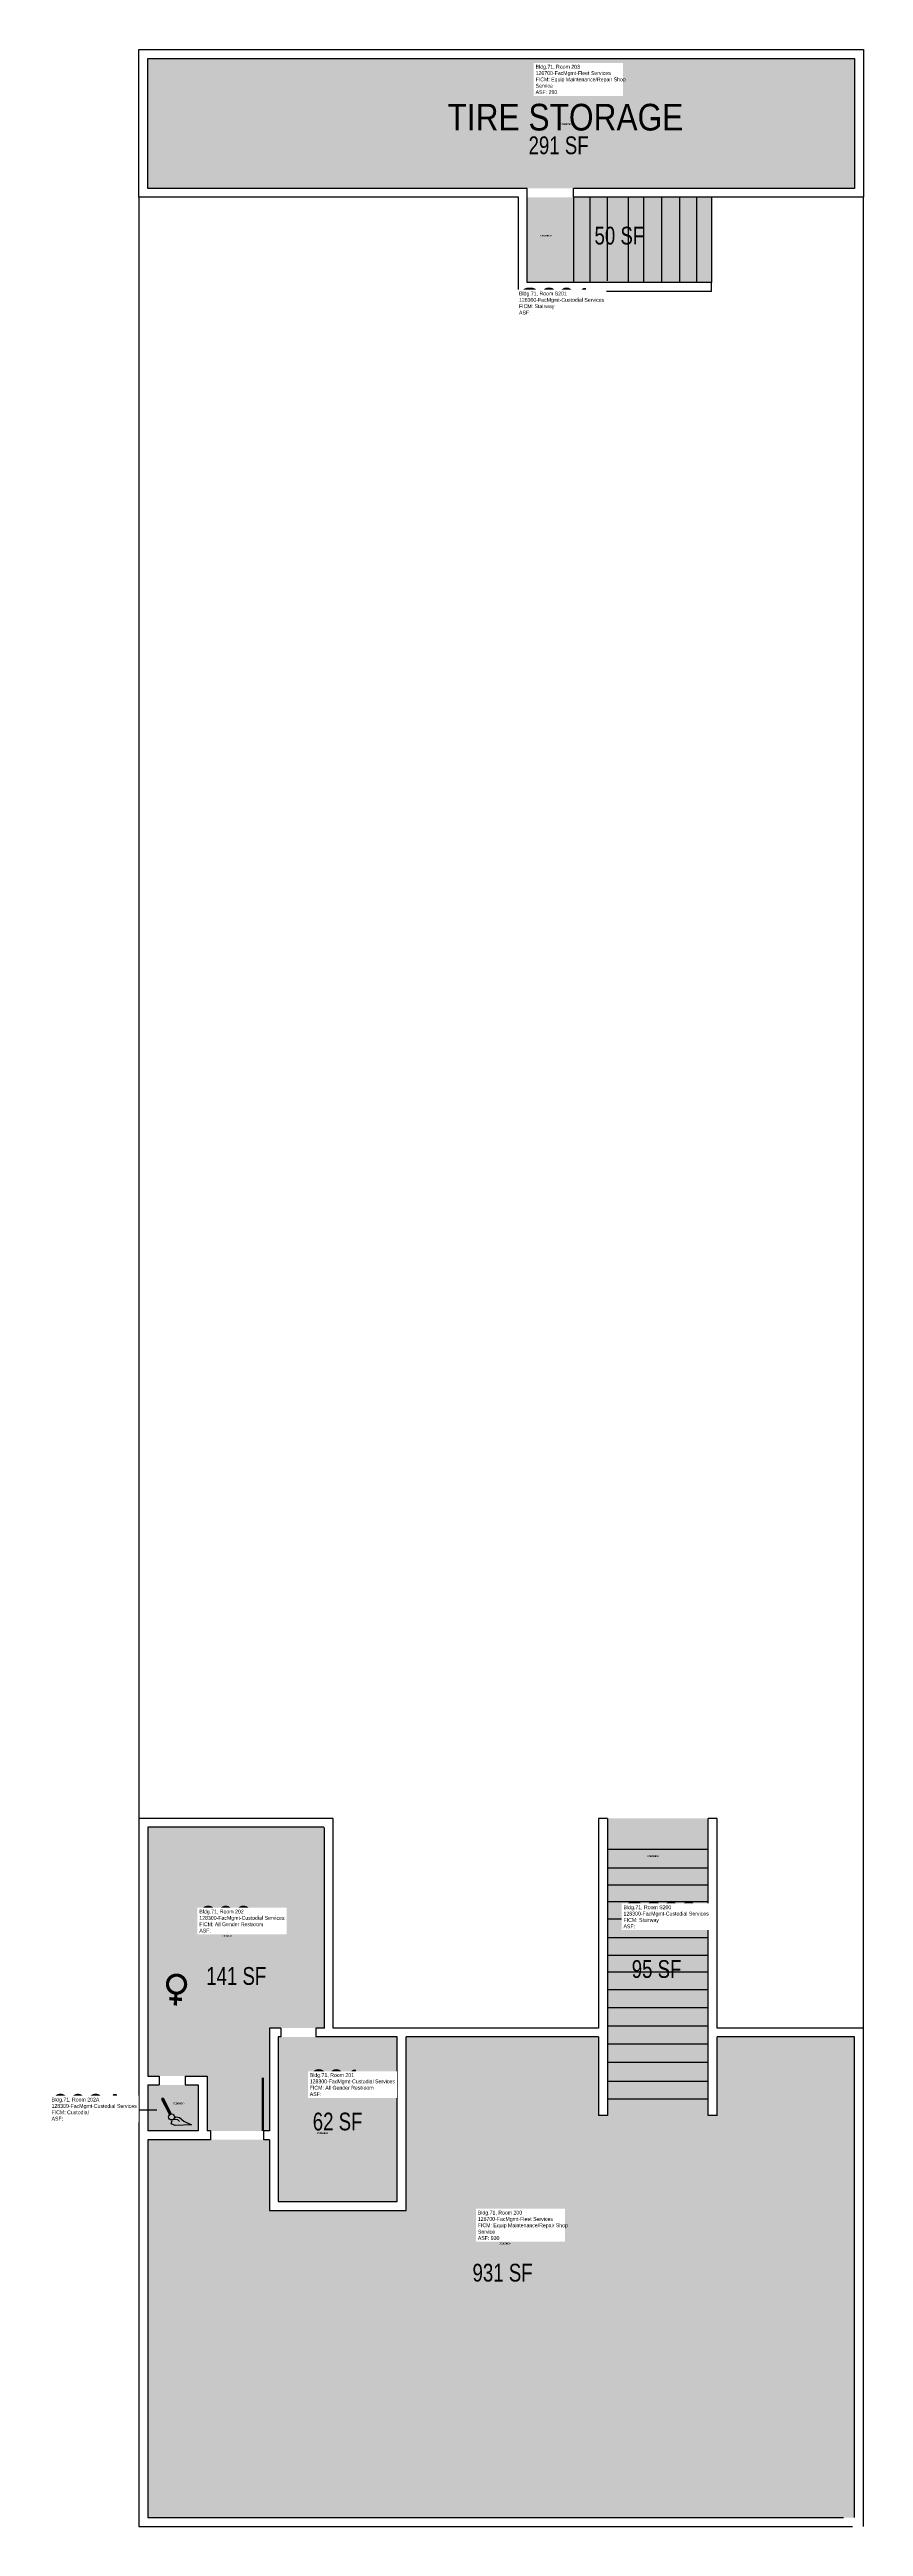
# Model space of a CAD drawing. Header units: inches. Extents: x -60 to 489, y 0 to 1673.
import ezdxf
from ezdxf.enums import TextEntityAlignment as Align

# ---------------------------------------------------------------- set-up
doc = ezdxf.new("R2010")
doc.units = ezdxf.units.IN
doc.header["$LTSCALE"] = 50
doc.header["$MEASUREMENT"] = 0
doc.layers.get('0').update_dxf_attribs({"linetype": 'CONTINUOUS'})
for name, color, linetype in [('A-DOOR', 2, 'CONTINUOUS'), ('A-FLOR', 3, 'CONTINUOUS'), ('A-IDEN-ICON', 4, 'CONTINUOUS'), ('A-IDEN-RNUM', 7, 'CONTINUOUS'), ('A-IDEN-SNUM', 4, 'CONTINUOUS'), ('A-IDEN-TEXT', 4, 'CONTINUOUS'), ('A-IDEN-VNUM', 4, 'CONTINUOUS'), ('A-ROOF', 2, 'CONTINUOUS'), ('A-WALL', 5, 'CONTINUOUS'), ('AREA-TEXT', 3, 'CONTINUOUS'), ('Rooms-Category-Color', 7, 'CONTINUOUS'), ('Rooms-College-Color', 7, 'CONTINUOUS'), ('Rooms-Department-Color', 7, 'CONTINUOUS'), ('Rooms-Division-Color', 7, 'CONTINUOUS'), ('Rooms-Information', 7, 'CONTINUOUS')]:
    doc.layers.add(name, color=color, linetype=linetype)
doc.styles.add('CP_AREA', font='arial.ttf', dxfattribs={"height": 15})
doc.styles.add('CP_ROOMSNUMBER', font='arial.ttf', dxfattribs={"height": 1})
doc.styles.add('CP_ROOMVNUMBER', font='arial.ttf', dxfattribs={"width": 0.85, "height": 0.075})

# ---------------------------------------------------------------- blocks, each defined once
blk = doc.blocks.new('CPWOMEN')
at = {"color": 0, "linetype": 'ByBlock', "const_width": 0.015}
blk.add_lwpolyline([(-0.0375, 0, 1), (0.0475, 0, 1)], format="xyb", close=True, dxfattribs=at)
for points in [[(-0.025, -0.07), (0.035, -0.07)], [(0.005, -0.04), (0.005, -0.1)]]:
    blk.add_lwpolyline(points, dxfattribs=at)
blk = doc.blocks.new('CPCUST')
at = {"color": 0, "linetype": 'ByBlock'}
for p, q in [((0.017, -0.064), (0.02, -0.047)), ((0.036, -0.07), (0.017, -0.064)), ((0.026, -0.041), (0.045, -0.041)), ((0.03, -0.034), (0.038, -0.03)), ((0.112, -0.063), (0.036, -0.07)), ((0.038, -0.03), (0.053, -0.032)), ((0.045, -0.041), (0.054, -0.051)), ((0.053, -0.032), (0.075, -0.048)), ((0.075, -0.048), (0.112, -0.063))]:
    blk.add_line(p, q, dxfattribs=at)
at = {"color": 0, "linetype": 'ByBlock', "const_width": 0.015}
blk.add_lwpolyline([(-0.03, 0.05), (0.01, -0.019)], dxfattribs=at)
at = {"color": 0, "linetype": 'ByBlock', "const_width": 0.0075}
blk.add_lwpolyline([(-0.033, 0.048, 1), (-0.027, 0.052, 1)], format="xyb", close=True, dxfattribs=at)
at = {"color": 0, "linetype": 'ByBlock'}
blk.add_circle((0.016, -0.031), 0.0141, dxfattribs=at)

msp = doc.modelspace()

# ---------------------------------------------------------------- hatches: boundary and pattern name
at = {"layer": 'Rooms-Category-Color', "true_color": 0xe3c5e1}
for points in [[(262, 1579.1), (293.1, 1579.1), (482.7, 1579.1), (482.7, 1666.9), (6, 1666.9), (6, 1579.1)], [(482.7, 6), (482.7, 330.6), (390.1, 330.6), (390.1, 277.5), (310.1, 277.5), (310.1, 330.6), (180.2, 330.6), (180.2, 213.4), (88, 213.4), (88, 261.2), (6, 261.2), (6, 6)]]:
    msp.add_hatch(color=254, dxfattribs=at).paths.add_polyline_path(points)
at = {"layer": 'Rooms-Category-Color', "true_color": 0xadadad}
for points in [[(386.2, 1515.5), (262, 1515.5), (262, 1573.1), (386.2, 1573.1)], [(119.4, 336.6), (125.1, 336.6), (125.1, 472.2), (6, 472.2), (6, 304.2), (31.2, 304.2), (46, 304.2), (46, 267.2), (81.3, 267.2), (88, 267.2), (88, 336.6)], [(384.1, 478.2), (316.1, 478.2), (316.1, 277.5), (384.1, 277.5)], [(174.2, 330.6), (95.7, 330.6), (94, 330.6), (94, 219.4), (174.2, 219.4)], [(6, 267.2), (40, 267.2), (40, 298.2), (6, 298.2)]]:
    msp.add_hatch(color=253, dxfattribs=at).paths.add_polyline_path(points)
at = {"layer": 'Rooms-College-Color', "true_color": 0x80bc67}
for points in [[(262, 1579.1), (293.1, 1579.1), (482.7, 1579.1), (482.7, 1666.9), (6, 1666.9), (6, 1579.1)], [(482.7, 6), (482.7, 330.6), (390.1, 330.6), (390.1, 277.5), (310.1, 277.5), (310.1, 330.6), (180.2, 330.6), (180.2, 213.4), (88, 213.4), (88, 261.2), (6, 261.2), (6, 6)]]:
    msp.add_hatch(color=83, dxfattribs=at).paths.add_polyline_path(points)
at = {"layer": 'Rooms-College-Color', "true_color": 0xadadad}
for points in [[(386.2, 1515.5), (262, 1515.5), (262, 1573.1), (386.2, 1573.1)], [(119.4, 336.6), (125.1, 336.6), (125.1, 472.2), (6, 472.2), (6, 304.2), (31.2, 304.2), (46, 304.2), (46, 267.2), (81.3, 267.2), (88, 267.2), (88, 336.6)], [(384.1, 478.2), (316.1, 478.2), (316.1, 277.5), (384.1, 277.5)], [(174.2, 330.6), (95.7, 330.6), (94, 330.6), (94, 219.4), (174.2, 219.4)], [(6, 267.2), (40, 267.2), (40, 298.2), (6, 298.2)]]:
    msp.add_hatch(color=253, dxfattribs=at).paths.add_polyline_path(points)
at = {"layer": 'Rooms-Department-Color', "true_color": 0x80bc67}
for points in [[(262, 1579.1), (293.1, 1579.1), (482.7, 1579.1), (482.7, 1666.9), (6, 1666.9), (6, 1579.1)], [(482.7, 6), (482.7, 330.6), (390.1, 330.6), (390.1, 277.5), (310.1, 277.5), (310.1, 330.6), (180.2, 330.6), (180.2, 213.4), (88, 213.4), (88, 261.2), (6, 261.2), (6, 6)]]:
    msp.add_hatch(color=83, dxfattribs=at).paths.add_polyline_path(points)
at = {"layer": 'Rooms-Department-Color', "true_color": 0xacacac}
for points in [[(386.2, 1515.5), (262, 1515.5), (262, 1573.1), (386.2, 1573.1)], [(119.4, 336.6), (125.1, 336.6), (125.1, 472.2), (6, 472.2), (6, 304.2), (31.2, 304.2), (46, 304.2), (46, 267.2), (81.3, 267.2), (88, 267.2), (88, 336.6)], [(384.1, 478.2), (316.1, 478.2), (316.1, 277.5), (384.1, 277.5)], [(174.2, 330.6), (95.7, 330.6), (94, 330.6), (94, 219.4), (174.2, 219.4)], [(6, 267.2), (40, 267.2), (40, 298.2), (6, 298.2)]]:
    msp.add_hatch(color=253, dxfattribs=at).paths.add_polyline_path(points)
at = {"layer": 'Rooms-Division-Color', "true_color": 0x80bc67}
for points in [[(262, 1579.1), (293.1, 1579.1), (482.7, 1579.1), (482.7, 1666.9), (6, 1666.9), (6, 1579.1)], [(482.7, 6), (482.7, 330.6), (390.1, 330.6), (390.1, 277.5), (310.1, 277.5), (310.1, 330.6), (180.2, 330.6), (180.2, 213.4), (88, 213.4), (88, 261.2), (6, 261.2), (6, 6)]]:
    msp.add_hatch(color=83, dxfattribs=at).paths.add_polyline_path(points)
at = {"layer": 'Rooms-Division-Color', "true_color": 0xadadad}
for points in [[(386.2, 1515.5), (262, 1515.5), (262, 1573.1), (386.2, 1573.1)], [(119.4, 336.6), (125.1, 336.6), (125.1, 472.2), (6, 472.2), (6, 304.2), (31.2, 304.2), (46, 304.2), (46, 267.2), (81.3, 267.2), (88, 267.2), (88, 336.6)], [(384.1, 478.2), (316.1, 478.2), (316.1, 277.5), (384.1, 277.5)], [(174.2, 330.6), (95.7, 330.6), (94, 330.6), (94, 219.4), (174.2, 219.4)], [(6, 267.2), (40, 267.2), (40, 298.2), (6, 298.2)]]:
    msp.add_hatch(color=253, dxfattribs=at).paths.add_polyline_path(points)

# ---------------------------------------------------------------- linework, layer by layer
at = {"layer": 'A-DOOR'}
msp.add_lwpolyline([(83.5, 267.2, 1.5, 1.5, 0), (83.5, 303.2, 0, 0, 0), (84.3, 303.2, 0, 0, 0.414214), (48.3, 267.2, 0, 0, 0.414214)], format="xyseb", dxfattribs=at)
at = {"layer": 'A-FLOR'}
for p, q in [((293.1, 1572.7), (293.1, 1515.7)), ((304.5, 1515.7), (304.5, 1573.1)), ((316.2, 1516.7), (316.2, 1573.1)), ((330.3, 1515.7), (330.3, 1573.1)), ((340.5, 1515.7), (340.5, 1573.1)), ((352.7, 1515.5), (352.7, 1573.1)), ((364.9, 1515.5), (364.9, 1573.1)), ((376.4, 1515.5), (376.4, 1573.1)), ((386.2, 1573.1), (386.2, 1515.5)), ((316.1, 457.5), (384.1, 457.5)), ((384.1, 444.7), (316.1, 444.7)), ((315.9, 433.4), (384.1, 433.4)), ((384.1, 421.9), (316.1, 421.9)), ((316.1, 410.4), (384.3, 410.4)), ((384.1, 397.5), (316.1, 397.5)), ((316.1, 385.8), (384.1, 385.8)), ((384.1, 374.3), (316.1, 374.3)), ((316.1, 362.6), (384.1, 362.6)), ((384.1, 350.3), (316.1, 350.3)), ((384.1, 338), (316.1, 338)), ((384.1, 325.8), (316.1, 325.8)), ((384.1, 313.3), (316.1, 313.3)), ((316.1, 300.7), (384.1, 300.7)), ((384.1, 288.6), (316.1, 288.6))]:
    msp.add_line(p, q, dxfattribs=at)
at = {"layer": 'A-ROOF'}
for points in [[(0, 1573.1), (0, 478.2)], [(488.7, 336.6), (488.7, 1573.1)]]:
    msp.add_lwpolyline(points, dxfattribs=at)
at = {"layer": 'A-WALL'}
for p, q in [((0, 1573.1), (0, 1672.9)), ((0, 1672.9), (488.7, 1672.9)), ((6, 1666.9), (482.7, 1666.9)), ((6, 1579.1), (6, 1666.9)), ((482.7, 1666.9), (482.7, 1579.1)), ((488.7, 1672.9), (488.7, 1573.1)), ((256, 1573.1), (0, 1573.1)), ((262, 1579.1), (6, 1579.1)), ((256, 1509.5), (256, 1573.1)), ((262, 1515.5), (262, 1579.1)), ((482.7, 1579.1), (293.1, 1579.1)), ((293.1, 1573.1), (293.1, 1579.1)), ((488.7, 1573.1), (293.1, 1573.1)), ((386.2, 1509.5), (256, 1509.5)), ((386.2, 1515.5), (262, 1515.5)), ((386.2, 1509.5), (386.2, 1515.5)), ((131.1, 478.2), (0, 478.2)), ((0, 478.2), (0, 0)), ((124.7, 472.2), (6, 472.2)), ((6, 472.2), (6, 304.2)), ((125.1, 336.6), (125.1, 472)), ((131.1, 336.6), (131.1, 478.2)), ((310.1, 478.2), (310.1, 336.6)), ((316.1, 478.2), (310.1, 478.2)), ((316.1, 478.2), (316.1, 277.5)), ((384.1, 277.5), (384.1, 478.2)), ((390.1, 478.2), (384.1, 478.2)), ((390.1, 336.6), (390.1, 478.2)), ((88, 336.6), (88, 267.2)), ((95.7, 336.6), (88, 336.6)), ((95.7, 336.6), (95.7, 330.6)), ((125.1, 336.6), (119.4, 336.6)), ((119.4, 336.6), (119.4, 330.6)), ((310.1, 336.6), (131.1, 336.6)), ((488.7, 336.6), (390.1, 336.6)), ((488.7, 0), (488.7, 336.6)), ((94, 330.6), (94, 219.4)), ((95.7, 330.6), (94, 330.6)), ((174.2, 330.6), (119.4, 330.6)), ((174.2, 219.4), (174.2, 330.6)), ((180.2, 213.4), (180.2, 330.6)), ((310.1, 330.6), (180.2, 330.6)), ((310.1, 330.6), (310.1, 277.5)), ((482.7, 330.6), (390.1, 330.6)), ((390.1, 277.5), (390.1, 330.6)), ((482.7, 6), (482.7, 330.6)), ((6, 304.2), (13.6, 304.2)), ((13.6, 304.2), (13.6, 298.2)), ((31.2, 304.2), (31.2, 298.2)), ((31.2, 304.2), (46, 304.2)), ((46, 304.2), (46, 267.2)), ((6, 298.2), (13.6, 298.2)), ((6, 298.2), (6, 267.2)), ((31.2, 298.2), (40, 298.2)), ((40, 298.2), (40, 267.2)), ((316.1, 277.5), (310.1, 277.5)), ((316.1, 277.5), (310.1, 277.5)), ((390.1, 277.5), (384.1, 277.5)), ((40, 267.2), (6, 267.2)), ((6, 261.2), (6, 6)), ((48.3, 261.2), (6, 261.2)), ((48.3, 267.2), (46, 267.2)), ((48.3, 267.2), (48.3, 261.2)), ((88, 267.2), (84.3, 267.2)), ((84.3, 261.2), (84.3, 267.2)), ((88, 261.2), (84.3, 261.2)), ((88, 261.2), (88, 213.4)), ((94, 219.4), (174.2, 219.4)), ((88, 213.4), (180.2, 213.4)), ((0, 0), (481.4, 0)), ((0, 0), (1, 0)), ((0, 0), (1, 0)), ((6, 6), (475.4, 6))]:
    msp.add_line(p, q, dxfattribs=at)
at = {"layer": 'AREA-TEXT'}
msp.add_lwpolyline([(-1.7, 281.4), (12.1, 281.4)], dxfattribs=at)

# ---------------------------------------------------------------- block references
at = {"layer": 'A-IDEN-ICON', "xscale": 144.0000000048988, "yscale": 144.0000000048988, "zscale": 144.0000000048988, "rotation": 356.6569155933404}
for name, p in [('CPWOMEN', (24.6, 366.3)), ('CPCUST', (19.9, 281.2))]:
    msp.add_blockref(name, p, dxfattribs=at)

# ---------------------------------------------------------------- texts
at = {"layer": 'A-IDEN-RNUM', "style": 'CP_ROOMSNUMBER', "width": 0.85}
for s, p in [('0203-00', (288.3, 1622.5)), ('S201-00', (274.4, 1547.2)), ('S200-00', (346.8, 452.7)), ('0202-00', (59.8, 398.8)), ('0202-A0', (26.7, 285.7)), ('0201-00', (123.8, 265.6)), ('0200-00', (246.8, 191.1))]:
    msp.add_text(s, height=1, dxfattribs=at).set_placement(p, align=Align.MIDDLE)
at = {"layer": 'A-IDEN-SNUM', "style": 'CP_ROOMSNUMBER', "width": 0.85}
for s, p in [('0710020300', (288.3, 1622.5)), ('0710S20100', (274.4, 1547.2)), ('0710S20000', (346.8, 452.7)), ('0710020200', (59.8, 398.8)), ('07100202A0', (26.7, 285.7)), ('0710020100', (123.8, 265.6)), ('0710020000', (246.8, 191.1))]:
    msp.add_text(s, height=1, dxfattribs=at).set_placement(p, align=Align.MIDDLE)
at = {"layer": 'A-IDEN-TEXT', "style": 'CP_ROOMVNUMBER', "width": 0.85}
msp.add_text('TIRE STORAGE', height=18, dxfattribs=at).set_placement((287.7, 1627.2), align=Align.MIDDLE)
at = {"layer": 'A-IDEN-VNUM', "style": 'CP_ROOMVNUMBER', "width": 0.85}
for s, p in [('203', (285.4, 1651.7)), ('S201', (281.3, 1502.9)), ('202', (58.5, 410)), ('S200', (351.9, 413)), ('201', (133.1, 299.6)), ('202A', (-34.1, 283)), ('200', (246.4, 202.4))]:
    msp.add_text(s, height=18, dxfattribs=at).set_placement(p, align=Align.MIDDLE)
at = {"layer": 'AREA-TEXT', "style": 'CP_AREA', "width": 0.75}
for s, p in [('291 SF', (283.1, 1608.2)), ('50 SF', (324.1, 1547.2)), ('141 SF', (65.6, 371.8)), ('95 SF', (349.2, 376.5)), ('7 SF', (-15.6, 282.7)), ('62 SF', (134, 273.5)), ('931 SF', (245.3, 171.4))]:
    msp.add_text(s, height=12, dxfattribs=at).set_placement(p, align=Align.MIDDLE_CENTER)

# ---------------------------------------------------------------- next in the draw order: texts
at = {"layer": 'Rooms-Information', "width": 57.6, "attachment_point": 7, "style": 'CP_ROOMVNUMBER', "bg_fill": 3, "box_fill_scale": 1.5, "bg_fill_color": 256, "bg_fill_true_color": 13158600, "bg_fill_transparency": 0}
for s, insert, char_height in [('Bldg.71, Room 203^M^J126700-FacMgmt-Fleet Services^M^JFICM: Equip Maintenance/Repair Shop Service^M^JASF: 290', (267.6, 1642.8), 2.5714), ('Bldg.71, Room S201^M^J128300-FacMgmt-Custodial Services^M^JFICM: Stairway^M^JASF: ', (256.4, 1493.9), 2.571), ('Bldg.71, Room S200^M^J128300-FacMgmt-Custodial Services^M^JFICM: Stairway^M^JASF: ', (326.9, 404), 2.571), ('Bldg.71, Room 202^M^J128300-FacMgmt-Custodial Services^M^JFICM: All Gender Restroom^M^JASF: ', (40.7, 401.1), 2.571), ('Bldg.71, Room 201^M^J128300-FacMgmt-Custodial Services^M^JFICM: All Gender Restroom^M^JASF: ', (115.2, 290.7), 2.571), ('Bldg.71, Room 202A^M^J128300-FacMgmt-Custodial Services^M^JFICM: Custodial^M^JASF: ', (-59, 274.1), 2.571), ('Bldg.71, Room 200^M^J126700-FacMgmt-Fleet Services^M^JFICM: Equip Maintenance/Repair Shop Service^M^JASF: 930', (228.6, 193.5), 2.5714)]:
    msp.add_mtext(s, dxfattribs=dict(at, insert=insert, char_height=char_height))

doc.saveas('drawing.dxf')
